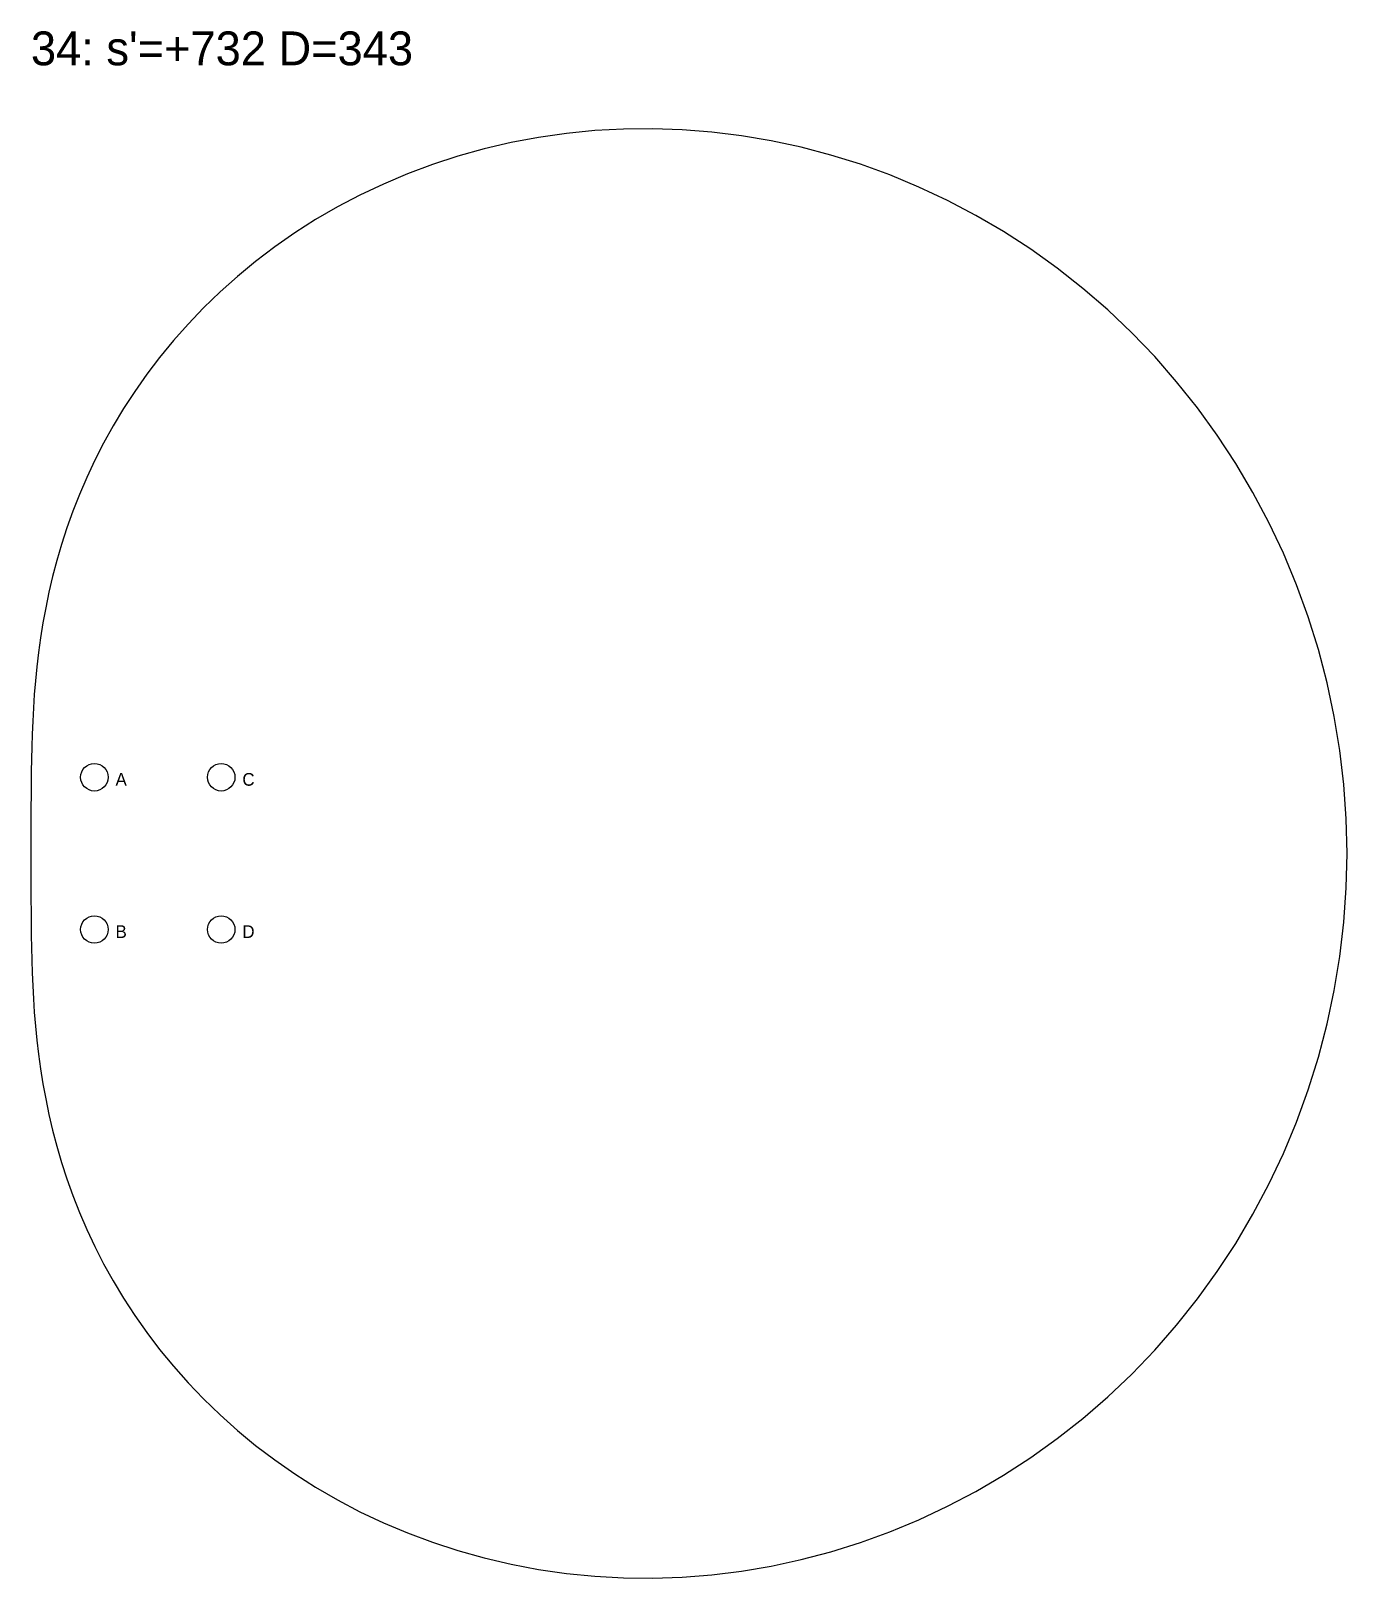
# Model space of a CAD drawing. Header units: millimetres. Extents: x 0 to 2007, y -5243 to 138.
# Drawn here: x 1680 to 1991.3, y -2571.3 to -2205.6 of the extents above; entities that cross this region are included whole.
import ezdxf

# ---------------------------------------------------------------- set-up
doc = ezdxf.new("R2010")
doc.units = ezdxf.units.MM
for name, color, linetype in [('DOWEL', 5, 'CONTINUOUS'), ('SLAB_34', 6, 'CONTINUOUS'), ('TEXT', 1, 'CONTINUOUS')]:
    doc.layers.add(name, color=color, linetype=linetype)

msp = doc.modelspace()

# ---------------------------------------------------------------- texts
at = {"layer": 'DOWEL'}
for s, p in [('A', (1700, -2384)), ('C', (1730, -2384)), ('B', (1700, -2420)), ('D', (1730, -2420))]:
    msp.add_text(s, height=3, dxfattribs=at).set_placement(p)
at = {"layer": 'TEXT'}
msp.add_text("34: s'=+732 D=343", height=8, dxfattribs=at).set_placement((1680, -2213.674))

# ---------------------------------------------------------------- linework, layer by layer
at = {"layer": 'DOWEL'}
for centre in [(1695, -2382), (1725, -2382), (1695, -2418), (1725, -2418)]:
    msp.add_circle(centre, 3.25, dxfattribs=at)
at = {"layer": 'SLAB_34'}
msp.add_lwpolyline([(1991.262, -2400), (1991.073, -2391.854), (1990.504, -2383.729), (1989.559, -2375.643), (1988.24, -2367.616), (1986.551, -2359.668), (1984.498, -2351.817), (1982.085, -2344.083), (1979.321, -2336.484), (1976.214, -2329.038), (1972.774, -2321.762), (1969.01, -2314.672), (1964.934, -2307.785), (1960.558, -2301.116), (1955.894, -2294.68), (1950.958, -2288.489), (1945.762, -2282.558), (1940.322, -2276.898), (1934.655, -2271.519), (1928.775, -2266.432), (1922.7, -2261.646), (1916.447, -2257.168), (1910.033, -2253.005), (1903.476, -2249.164), (1896.794, -2245.649), (1890.005, -2242.463), (1883.127, -2239.609), (1876.178, -2237.088), (1869.176, -2234.901), (1862.139, -2233.047), (1855.085, -2231.524), (1848.031, -2230.33), (1840.993, -2229.46), (1833.99, -2228.91), (1827.036, -2228.674), (1820.147, -2228.745), (1813.339, -2229.117), (1806.625, -2229.78), (1800.02, -2230.726), (1793.537, -2231.945), (1787.187, -2233.426), (1780.982, -2235.159), (1774.934, -2237.132), (1769.05, -2239.333), (1763.342, -2241.75), (1757.816, -2244.369), (1752.479, -2247.178), (1747.338, -2250.163), (1742.398, -2253.311), (1737.663, -2256.608), (1733.137, -2260.041), (1728.822, -2263.595), (1724.719, -2267.258), (1720.83, -2271.016), (1717.154, -2274.855), (1713.689, -2278.764), (1710.435, -2282.729), (1707.388, -2286.738), (1704.545, -2290.779), (1701.902, -2294.842), (1699.454, -2298.915), (1697.195, -2302.987), (1695.12, -2307.051), (1693.222, -2311.095), (1691.495, -2315.113), (1689.929, -2319.096), (1688.519, -2323.038), (1687.255, -2326.932), (1686.13, -2330.774), (1685.134, -2334.557), (1684.259, -2338.279), (1683.497, -2341.936), (1682.838, -2345.526), (1682.274, -2349.047), (1681.797, -2352.498), (1681.397, -2355.88), (1681.066, -2359.192), (1680.797, -2362.436), (1680.582, -2365.613), (1680.413, -2368.727), (1680.283, -2371.78), (1680.186, -2374.777), (1680.117, -2377.72), (1680.069, -2380.616), (1680.037, -2383.468), (1680.018, -2386.282), (1680.007, -2389.065), (1680.002, -2391.822), (1680, -2394.559), (1680, -2397.283), (1680, -2400), (1680, -2402.717), (1680, -2405.441), (1680.002, -2408.178), (1680.007, -2410.935), (1680.018, -2413.718), (1680.037, -2416.532), (1680.069, -2419.384), (1680.117, -2422.28), (1680.186, -2425.223), (1680.283, -2428.22), (1680.413, -2431.273), (1680.582, -2434.387), (1680.797, -2437.564), (1681.066, -2440.808), (1681.397, -2444.12), (1681.797, -2447.502), (1682.274, -2450.953), (1682.838, -2454.474), (1683.497, -2458.064), (1684.259, -2461.721), (1685.134, -2465.443), (1686.13, -2469.226), (1687.255, -2473.068), (1688.519, -2476.962), (1689.929, -2480.904), (1691.495, -2484.887), (1693.222, -2488.905), (1695.12, -2492.949), (1697.195, -2497.013), (1699.454, -2501.085), (1701.902, -2505.158), (1704.545, -2509.221), (1707.388, -2513.262), (1710.435, -2517.271), (1713.689, -2521.236), (1717.154, -2525.145), (1720.83, -2528.984), (1724.719, -2532.742), (1728.822, -2536.405), (1733.137, -2539.959), (1737.663, -2543.392), (1742.398, -2546.689), (1747.338, -2549.837), (1752.479, -2552.822), (1757.816, -2555.631), (1763.342, -2558.25), (1769.05, -2560.667), (1774.934, -2562.868), (1780.982, -2564.841), (1787.187, -2566.574), (1793.537, -2568.055), (1800.02, -2569.274), (1806.625, -2570.22), (1813.339, -2570.883), (1820.147, -2571.255), (1827.036, -2571.326), (1833.99, -2571.09), (1840.993, -2570.54), (1848.031, -2569.67), (1855.085, -2568.476), (1862.139, -2566.953), (1869.176, -2565.099), (1876.178, -2562.912), (1883.127, -2560.391), (1890.005, -2557.537), (1896.794, -2554.351), (1903.476, -2550.836), (1910.033, -2546.995), (1916.447, -2542.832), (1922.7, -2538.354), (1928.775, -2533.568), (1934.655, -2528.481), (1940.322, -2523.102), (1945.762, -2517.442), (1950.958, -2511.511), (1955.894, -2505.32), (1960.558, -2498.884), (1964.934, -2492.215), (1969.01, -2485.328), (1972.774, -2478.238), (1976.214, -2470.962), (1979.321, -2463.516), (1982.085, -2455.917), (1984.498, -2448.183), (1986.551, -2440.332), (1988.24, -2432.384), (1989.559, -2424.357), (1990.504, -2416.271), (1991.073, -2408.146)], close=True, dxfattribs=at)

msp.set_redraw_order([(e.dxf.handle, doc.entitydb.next_handle()) for e in msp.query("TEXT MTEXT ATTDEF DIMENSION ARC_DIMENSION")])  # texts and dimensions are drawn at this point

doc.saveas('drawing.dxf')
